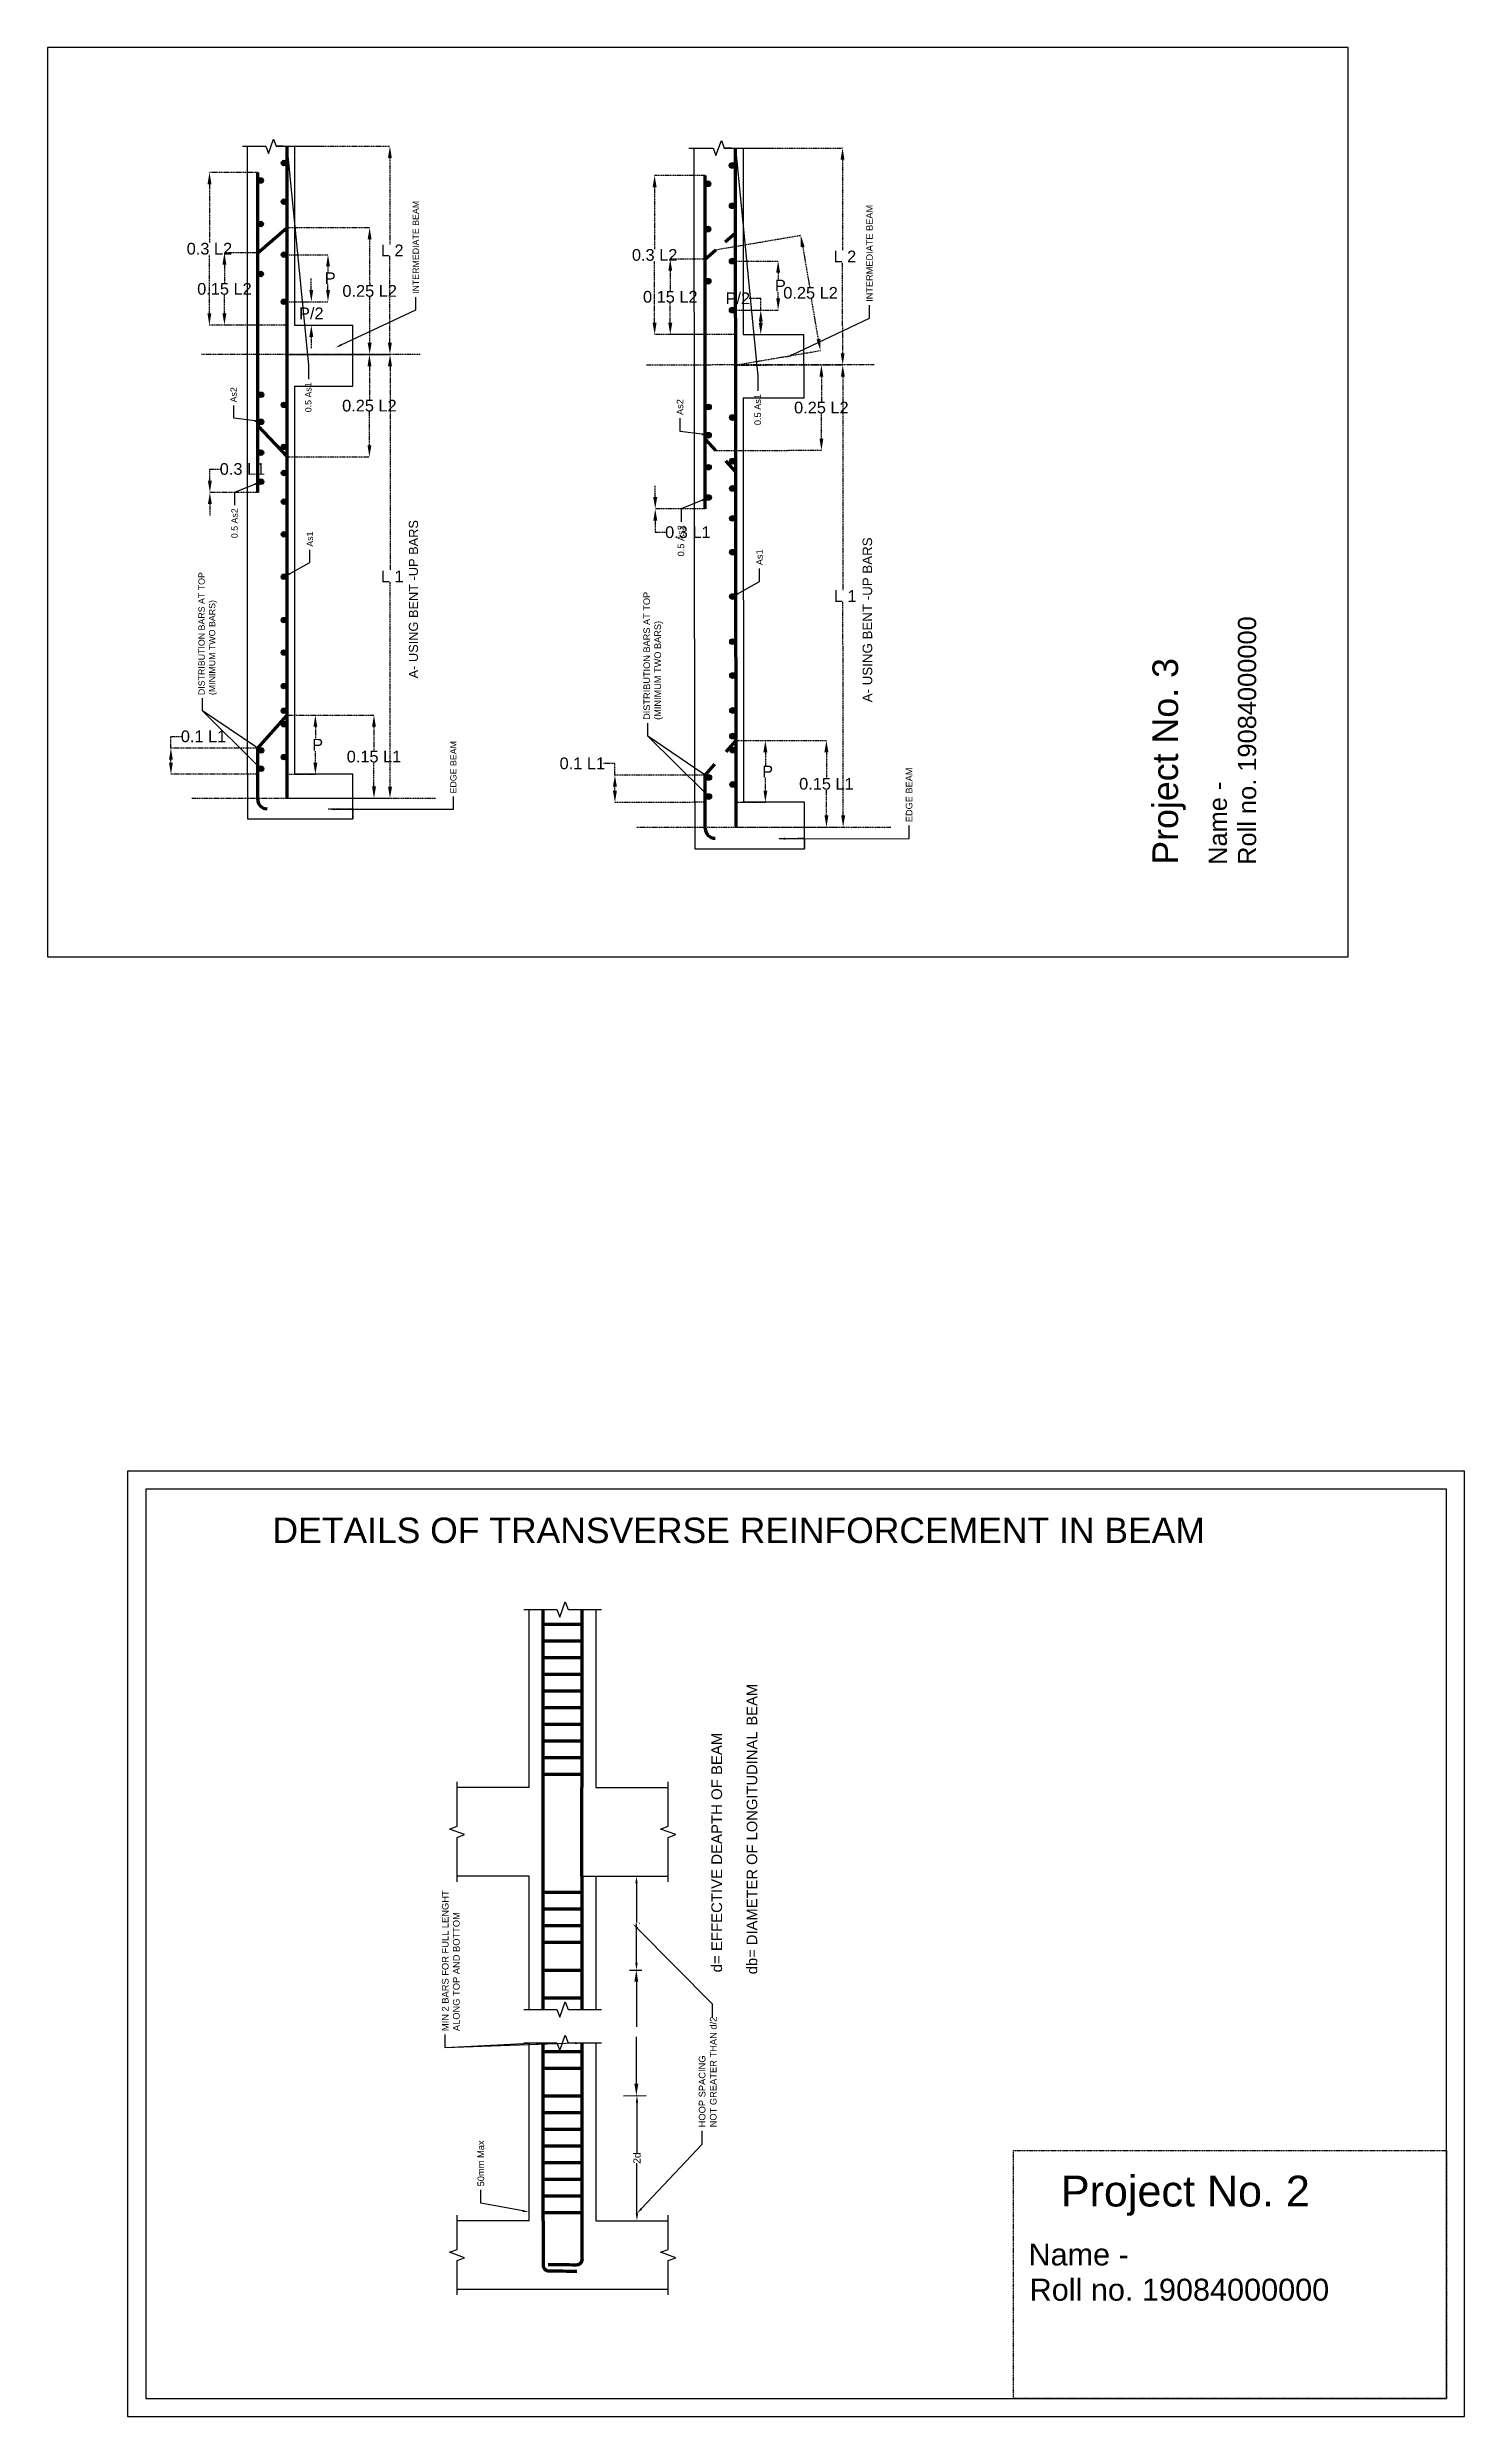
# Model space of a CAD drawing. Header units: millimetres. Extents: x 955 to 145987, y 2368 to 73967.
# Drawn here: x 65803 to 81545, y 29373 to 55682 of the extents above; entities that cross this region are included whole.
import ezdxf
from ezdxf import colors
from ezdxf.entities.mleader import LeaderData, LeaderLine
from ezdxf.math import Vec2, Vec3

# ---------------------------------------------------------------- set-up
doc = ezdxf.new("R2010")
doc.units = ezdxf.units.MM
doc.linetypes.add('HIDDENX2', pattern=[19.05, 12.7, -6.35])
doc.layers.add('reinfocement', color=10, linetype='Continuous', lineweight=50)
doc.styles.get("Standard").update_dxf_attribs({"font": 'arial.ttf'})
doc.dimstyles.new('beam 2', dxfattribs={"dimtxt": 130, "dimasz": 130, "dimexe": 0.18, "dimexo": 0.0625, "dimgap": 0.09, "dimtad": 0, "dimtih": 1, "dimtoh": 1, "dimdec": 4, "dimzin": 0, "dimdsep": 46, "dimtxsty": 'Standard', "dimcen": 0.09, "dimadec": 0, "dimazin": 0, "dimtfac": 1, "dimtdec": 4, "dimtofl": 0, "dimtmove": 0, "dimatfit": 3, "dimfxl": 1, "dimtolj": 1, "dimtzin": 0, "dimarcsym": 0})

msp = doc.modelspace()

# ---------------------------------------------------------------- texts
for s, height, p in [('Roll no. 19084000000', 201.9834745, (79229.2925, 46604.11969)), ('Project No. 3', 284.172618, (78361.74898, 46606.50498)), ('Name - ', 201.983474, (78904.82382, 46604.11969))]:
    msp.add_text(s, height=height, rotation=90).set_placement(p)
for s, height, p in [('Project No. 2', 342.4781984, (77060.72626, 31706.17581)), ('Name - ', 243.425763, (76700.51112, 31051.67471)), ('Roll no. 19084000000', 243.4257632, (76713.27332, 30660.63264))]:
    msp.add_text(s, height=height).set_placement(p)
at = {"linetype": 'HIDDENX2', "attachment_point": 1}
for width, gutter_width, heights, insert, char_height, rotation in [(2001.6970635, 507.87588, [102.17315], (69818.37434, 48675.12677), 101.5751757, 90), (2084.9772281, 529.00594, [106.42404], (74859.1637, 48409.62927), 105.8011885, 90.044133159)]:
    msp.add_mtext_dynamic_manual_height_columns('A- USING BENT -UP BARS', width=width, gutter_width=gutter_width, heights=heights, dxfattribs=dict(at, insert=insert, char_height=char_height, rotation=rotation))
at = {"insert": (68303.35936, 39355.8445), "char_height": 282.1206577, "attachment_point": 1}
msp.add_mtext_dynamic_manual_height_columns('DETAILS OF TRANSVERSE REINFORCEMENT IN BEAM', width=10984.7482281, gutter_width=1410.60329, heights=[74.77607], dxfattribs=at)
at = {"width": 2721.0355354, "attachment_point": 1, "rotation": 90}
for s, insert, char_height in [('BEAM', (73570.59755, 37046.53682), 117.122682), ('db= DIAMETER OF LONGITUDINAL ', (73570.59755, 34285.27497), 117.1226822)]:
    msp.add_mtext(s, dxfattribs=dict(at, insert=insert, char_height=char_height))
at = {"insert": (73178.19209, 34306.6885), "char_height": 118.8317308, "attachment_point": 1, "rotation": 90}
msp.add_mtext_dynamic_manual_height_columns('d= EFFECTIVE DEAPTH OF BEAM', width=2760.7407543, gutter_width=594.15865, heights=[147.9403], dxfattribs=at)
at = {"char_height": 80.192462, "attachment_point": 5, "rotation": 90}
for s, insert in [('\\A1;.', (72346.44538, 34852.66703)), ('\\A1;2d', (72351.89273, 32243.68789))]:
    msp.add_mtext(s, dxfattribs=dict(at, insert=insert))

# ---------------------------------------------------------------- blocks, each defined once
blk = doc.blocks.new('*D73')
at = {"color": 0, "linetype": 'HIDDENX2', "lineweight": -2, "transparency": 16777216}
for p, q in [((68468, 52272), (69609, 52272)), ((69609, 52142), (69609, 49874)), ((69609, 47474), (69609, 49743)), ((68468, 47344), (69609, 47344))]:
    blk.add_line(p, q, dxfattribs=at)
at = {"color": 0, "linetype": 'HIDDENX2', "transparency": 16777216}
for points in [[(69587, 52142), (69631, 52142), (69609, 52272)], [(69587, 47474), (69631, 47474), (69609, 47344)]]:
    blk.add_solid(points, dxfattribs=at)
at = {"layer": 'DEFPOINTS', "color": 0, "linetype": 'HIDDENX2', "transparency": 16777216}
for p in [(68468, 52272), (69609, 52272), (68468, 47344)]:
    blk.add_point(p, dxfattribs=at)
at = {"color": 0, "linetype": 'HIDDENX2', "transparency": 16777216, "insert": (69609, 49808), "char_height": 130, "attachment_point": 5}
blk.add_mtext('\\A1; L 1 ', dxfattribs=at)
blk = doc.blocks.new('*D74')
at = {"color": 0, "linetype": 'HIDDENX2', "lineweight": -2, "transparency": 16777216}
for p, q in [((68467, 48268), (69431, 48268)), ((69431, 48138), (69431, 47873)), ((69431, 47475), (69431, 47740)), ((68468, 47344), (69431, 47345))]:
    blk.add_line(p, q, dxfattribs=at)
at = {"color": 0, "linetype": 'HIDDENX2', "transparency": 16777216}
for points in [[(69452, 48138), (69409, 48138), (69431, 48268)], [(69453, 47475), (69409, 47475), (69431, 47345)]]:
    blk.add_solid(points, dxfattribs=at)
at = {"layer": 'DEFPOINTS', "color": 0, "linetype": 'HIDDENX2', "transparency": 16777216}
for p in [(68467, 48268), (69431, 48268), (68468, 47344)]:
    blk.add_point(p, dxfattribs=at)
at = {"color": 0, "linetype": 'HIDDENX2', "transparency": 16777216, "insert": (69431, 47806), "char_height": 130, "attachment_point": 5}
blk.add_mtext('\\A1;0.15 L1', dxfattribs=at)
blk = doc.blocks.new('*D75')
at = {"color": 0, "linetype": 'HIDDENX2', "lineweight": -2, "transparency": 16777216}
for p, q in [((68467, 48268), (68780, 48268)), ((68780, 48138), (68780, 48004)), ((68780, 47740), (68780, 47874)), ((68468, 47610), (68780, 47610))]:
    blk.add_line(p, q, dxfattribs=at)
at = {"color": 0, "linetype": 'HIDDENX2', "transparency": 16777216}
for points in [[(68801, 48138), (68758, 48138), (68780, 48268)], [(68802, 47740), (68758, 47740), (68780, 47610)]]:
    blk.add_solid(points, dxfattribs=at)
at = {"layer": 'DEFPOINTS', "color": 0, "linetype": 'HIDDENX2', "transparency": 16777216}
for p in [(68467, 48268), (68780, 48268), (68467, 47610)]:
    blk.add_point(p, dxfattribs=at)
at = {"color": 0, "linetype": 'HIDDENX2', "transparency": 16777216, "insert": (68780, 47939), "char_height": 130, "attachment_point": 5}
blk.add_mtext('\\A1; P ', dxfattribs=at)
blk = doc.blocks.new('*D76')
at = {"color": 0, "linetype": 'HIDDENX2', "lineweight": -2, "transparency": 16777216}
for p, q in [((67175, 47901), (67175, 48031)), ((67175, 48031), (67305, 48031)), ((68139, 47901), (67175, 47901)), ((67175, 47740), (67175, 47771)), ((68139, 47610), (67175, 47610))]:
    blk.add_line(p, q, dxfattribs=at)
at = {"color": 0, "linetype": 'HIDDENX2', "transparency": 16777216}
for points in [[(67154, 47771), (67197, 47771), (67175, 47901)], [(67154, 47740), (67197, 47740), (67175, 47610)]]:
    blk.add_solid(points, dxfattribs=at)
at = {"layer": 'DEFPOINTS', "color": 0, "linetype": 'HIDDENX2', "transparency": 16777216}
for p in [(67175, 47901), (68139, 47901), (68139, 47610)]:
    blk.add_point(p, dxfattribs=at)
at = {"color": 0, "linetype": 'HIDDENX2', "transparency": 16777216, "insert": (67538, 48031), "char_height": 130, "attachment_point": 5}
blk.add_mtext('\\A1;0.1 L1', dxfattribs=at)
blk = doc.blocks.new('*D77')
at = {"color": 0, "linetype": 'HIDDENX2', "lineweight": -2, "transparency": 16777216}
for p, q in [((67608, 50870), (67608, 51000)), ((67608, 51000), (67738, 51000)), ((68139, 50740), (67608, 50740)), ((68139, 50740), (67608, 50740)), ((67608, 50610), (67608, 50480))]:
    blk.add_line(p, q, dxfattribs=at)
at = {"color": 0, "linetype": 'HIDDENX2', "transparency": 16777216}
for points in [[(67586, 50870), (67630, 50870), (67608, 50740)], [(67586, 50610), (67630, 50610), (67608, 50740)]]:
    blk.add_solid(points, dxfattribs=at)
at = {"layer": 'DEFPOINTS', "color": 0, "linetype": 'HIDDENX2', "transparency": 16777216}
for p in [(67608, 50740), (68139, 50740), (68139, 50740)]:
    blk.add_point(p, dxfattribs=at)
at = {"color": 0, "linetype": 'HIDDENX2', "transparency": 16777216, "insert": (67970, 51000), "char_height": 130, "attachment_point": 5}
blk.add_mtext('\\A1;0.3 L1', dxfattribs=at)
blk = doc.blocks.new('*D78')
at = {"color": 0, "linetype": 'HIDDENX2', "lineweight": -2, "transparency": 16777216}
for p, q in [((68141, 53401), (67770, 53401)), ((67770, 53271), (67770, 53066)), ((67770, 52728), (67770, 52933)), ((68466, 52598), (67770, 52598))]:
    blk.add_line(p, q, dxfattribs=at)
at = {"color": 0, "linetype": 'HIDDENX2', "transparency": 16777216}
for points in [[(67748, 53271), (67791, 53271), (67770, 53401)], [(67748, 52728), (67791, 52728), (67770, 52598)]]:
    blk.add_solid(points, dxfattribs=at)
at = {"layer": 'DEFPOINTS', "color": 0, "linetype": 'HIDDENX2', "transparency": 16777216}
for p in [(68141, 53401), (67770, 52598), (68466, 52598)]:
    blk.add_point(p, dxfattribs=at)
at = {"color": 0, "linetype": 'HIDDENX2', "transparency": 16777216, "insert": (67770, 53000), "char_height": 130, "attachment_point": 5}
blk.add_mtext('\\A1;0.15 L2', dxfattribs=at)
blk = doc.blocks.new('*D79')
at = {"color": 0, "linetype": 'HIDDENX2', "lineweight": -2, "transparency": 16777216}
for p, q in [((68465, 54584), (69608, 54584)), ((69608, 54454), (69608, 53494)), ((69608, 52402), (69608, 53363)), ((68466, 52272), (69608, 52272))]:
    blk.add_line(p, q, dxfattribs=at)
at = {"color": 0, "linetype": 'HIDDENX2', "transparency": 16777216}
for points in [[(69586, 54454), (69629, 54454), (69608, 54584)], [(69586, 52402), (69629, 52402), (69608, 52272)]]:
    blk.add_solid(points, dxfattribs=at)
at = {"layer": 'DEFPOINTS', "color": 0, "linetype": 'HIDDENX2', "transparency": 16777216}
for p in [(68465, 54584), (69608, 54584), (68466, 52272)]:
    blk.add_point(p, dxfattribs=at)
at = {"color": 0, "linetype": 'HIDDENX2', "transparency": 16777216, "insert": (69608, 53428), "char_height": 130, "attachment_point": 5}
blk.add_mtext('\\A1; L 2 ', dxfattribs=at)
blk = doc.blocks.new('*D69')
at = {"color": 0, "linetype": 'HIDDENX2', "lineweight": -2, "transparency": 16777216}
for p, q in [((68431, 53380), (68920, 53380)), ((68920, 53250), (68920, 53184)), ((68920, 52987), (68920, 53054)), ((68431, 52857), (68920, 52857))]:
    blk.add_line(p, q, dxfattribs=at)
at = {"color": 0, "linetype": 'HIDDENX2', "transparency": 16777216}
for points in [[(68899, 53250), (68942, 53250), (68920, 53380)], [(68899, 52987), (68942, 52987), (68920, 52857)]]:
    blk.add_solid(points, dxfattribs=at)
at = {"layer": 'DEFPOINTS', "color": 0, "linetype": 'HIDDENX2', "transparency": 16777216}
for p in [(68431, 53380), (68920, 53380), (68431, 52857)]:
    blk.add_point(p, dxfattribs=at)
at = {"color": 0, "linetype": 'HIDDENX2', "transparency": 16777216, "insert": (68920, 53119), "char_height": 130, "attachment_point": 5}
blk.add_mtext('\\A1; P ', dxfattribs=at)
blk = doc.blocks.new('*D70')
at = {"color": 0, "linetype": 'HIDDENX2', "lineweight": -2, "transparency": 16777216}
for p, q in [((68142, 54293), (67604, 54293)), ((67604, 54163), (67603, 53512)), ((67603, 52728), (67603, 53379)), ((68141, 52598), (67602, 52598))]:
    blk.add_line(p, q, dxfattribs=at)
at = {"color": 0, "linetype": 'HIDDENX2', "transparency": 16777216}
for points in [[(67582, 54163), (67626, 54163), (67604, 54293)], [(67581, 52728), (67624, 52728), (67603, 52598)]]:
    blk.add_solid(points, dxfattribs=at)
at = {"layer": 'DEFPOINTS', "color": 0, "linetype": 'HIDDENX2', "transparency": 16777216}
for p in [(67604, 54293), (68142, 54293), (68141, 52598)]:
    blk.add_point(p, dxfattribs=at)
at = {"color": 0, "linetype": 'HIDDENX2', "transparency": 16777216, "insert": (67603, 53446), "char_height": 130, "attachment_point": 5}
blk.add_mtext('\\A1;0.3 L2', dxfattribs=at)
blk = doc.blocks.new('*D71')
at = {"color": 0, "linetype": 'HIDDENX2', "lineweight": -2, "transparency": 16777216}
for p, q in [((68466, 52272), (69381, 52272)), ((69380, 52142), (69380, 51770)), ((69380, 51264), (69380, 51637)), ((68465, 51134), (69381, 51134))]:
    blk.add_line(p, q, dxfattribs=at)
at = {"color": 0, "linetype": 'HIDDENX2', "transparency": 16777216}
for points in [[(69359, 52142), (69402, 52142), (69380, 52272)], [(69359, 51264), (69402, 51264), (69380, 51134)]]:
    blk.add_solid(points, dxfattribs=at)
at = {"layer": 'DEFPOINTS', "color": 0, "linetype": 'HIDDENX2', "transparency": 16777216}
for p in [(68466, 52272), (69380, 52272), (68465, 51134)]:
    blk.add_point(p, dxfattribs=at)
at = {"color": 0, "linetype": 'HIDDENX2', "transparency": 16777216, "insert": (69380, 51703), "char_height": 130, "attachment_point": 5}
blk.add_mtext('\\A1;0.25 L2', dxfattribs=at)
blk = doc.blocks.new('*D72')
at = {"color": 0, "linetype": 'HIDDENX2', "lineweight": -2, "transparency": 16777216}
for p, q in [((68465, 53681), (69383, 53681)), ((69382, 53551), (69383, 53043)), ((69383, 52403), (69383, 52910)), ((68466, 52272), (69383, 52273))]:
    blk.add_line(p, q, dxfattribs=at)
at = {"color": 0, "linetype": 'HIDDENX2', "transparency": 16777216}
for points in [[(69404, 53551), (69361, 53551), (69382, 53681)], [(69405, 52403), (69361, 52403), (69383, 52273)]]:
    blk.add_solid(points, dxfattribs=at)
at = {"layer": 'DEFPOINTS', "color": 0, "linetype": 'HIDDENX2', "transparency": 16777216}
for p in [(68465, 53681), (68466, 52272), (69383, 52273)]:
    blk.add_point(p, dxfattribs=at)
at = {"color": 0, "linetype": 'HIDDENX2', "transparency": 16777216, "insert": (69383, 52977), "char_height": 130, "attachment_point": 5}
blk.add_mtext('\\A1;0.25 L2', dxfattribs=at)
blk = doc.blocks.new('*D68')
at = {"color": 0, "linetype": 'HIDDENX2', "lineweight": -2, "transparency": 16777216}
for p, q in [((68735, 52987), (68735, 53117)), ((68547, 52857), (68735, 52857)), ((68547, 52598), (68735, 52598)), ((68735, 52468), (68735, 52338))]:
    blk.add_line(p, q, dxfattribs=at)
at = {"color": 0, "linetype": 'HIDDENX2', "transparency": 16777216}
for points in [[(68713, 52987), (68756, 52987), (68735, 52857)], [(68713, 52468), (68756, 52468), (68735, 52598)]]:
    blk.add_solid(points, dxfattribs=at)
at = {"layer": 'DEFPOINTS', "color": 0, "linetype": 'HIDDENX2', "transparency": 16777216}
for p in [(68547, 52857), (68735, 52857), (68547, 52598)]:
    blk.add_point(p, dxfattribs=at)
at = {"color": 0, "linetype": 'HIDDENX2', "transparency": 16777216, "insert": (68735, 52728), "char_height": 130, "attachment_point": 5}
blk.add_mtext('\\A1;P/2', dxfattribs=at)
blk = doc.blocks.new('*D88')
at = {"color": 0, "linetype": 'HIDDENX2', "lineweight": -2, "transparency": 16777216}
for p, q in [((73449, 52155), (74638, 52156)), ((74638, 52026), (74640, 49655)), ((74642, 47153), (74640, 49524)), ((73453, 47022), (74642, 47023))]:
    blk.add_line(p, q, dxfattribs=at)
at = {"color": 0, "linetype": 'HIDDENX2', "transparency": 16777216}
for points in [[(74660, 52026), (74617, 52026), (74638, 52156)], [(74664, 47153), (74620, 47153), (74642, 47023)]]:
    blk.add_solid(points, dxfattribs=at)
at = {"layer": 'DEFPOINTS', "color": 0, "linetype": 'HIDDENX2', "transparency": 16777216}
for p in [(73449, 52155), (74638, 52156), (73453, 47022)]:
    blk.add_point(p, dxfattribs=at)
at = {"color": 0, "linetype": 'HIDDENX2', "transparency": 16777216, "insert": (74640, 49590), "char_height": 130, "attachment_point": 5}
blk.add_mtext('\\A1; L 1 ', dxfattribs=at)
blk = doc.blocks.new('*D89')
at = {"color": 0, "linetype": 'HIDDENX2', "lineweight": -2, "transparency": 16777216}
for p, q in [((73452, 47984), (74456, 47985)), ((74456, 47855), (74456, 47571)), ((74457, 47154), (74456, 47438)), ((73453, 47022), (74457, 47024))]:
    blk.add_line(p, q, dxfattribs=at)
at = {"color": 0, "linetype": 'HIDDENX2', "transparency": 16777216}
for points in [[(74478, 47855), (74434, 47855), (74456, 47985)], [(74478, 47154), (74435, 47154), (74457, 47024)]]:
    blk.add_solid(points, dxfattribs=at)
at = {"layer": 'DEFPOINTS', "color": 0, "linetype": 'HIDDENX2', "transparency": 16777216}
for p in [(73452, 47984), (74456, 47985), (73453, 47022)]:
    blk.add_point(p, dxfattribs=at)
at = {"color": 0, "linetype": 'HIDDENX2', "transparency": 16777216, "insert": (74456, 47504), "char_height": 130, "attachment_point": 5}
blk.add_mtext('\\A1;0.15 L1', dxfattribs=at)
blk = doc.blocks.new('*D90')
at = {"color": 0, "linetype": 'HIDDENX2', "lineweight": -2, "transparency": 16777216}
for p, q in [((73452, 47984), (73778, 47985)), ((73778, 47855), (73778, 47707)), ((73778, 47430), (73778, 47577)), ((73453, 47299), (73779, 47300))]:
    blk.add_line(p, q, dxfattribs=at)
at = {"color": 0, "linetype": 'HIDDENX2', "transparency": 16777216}
for points in [[(73800, 47855), (73756, 47855), (73778, 47985)], [(73800, 47430), (73757, 47430), (73778, 47300)]]:
    blk.add_solid(points, dxfattribs=at)
at = {"layer": 'DEFPOINTS', "color": 0, "linetype": 'HIDDENX2', "transparency": 16777216}
for p in [(73452, 47984), (73778, 47985), (73453, 47299)]:
    blk.add_point(p, dxfattribs=at)
at = {"color": 0, "linetype": 'HIDDENX2', "transparency": 16777216, "insert": (73778, 47642), "char_height": 130, "attachment_point": 5}
blk.add_mtext('\\A1; P ', dxfattribs=at)
blk = doc.blocks.new('*D91')
at = {"color": 0, "linetype": 'HIDDENX2', "lineweight": -2, "transparency": 16777216}
for p, q in [((72107, 47731), (71977, 47731)), ((72107, 47601), (72107, 47731)), ((73111, 47602), (72107, 47601)), ((72107, 47428), (72107, 47471)), ((73111, 47299), (72107, 47298))]:
    blk.add_line(p, q, dxfattribs=at)
at = {"color": 0, "linetype": 'HIDDENX2', "transparency": 16777216}
for points in [[(72129, 47471), (72085, 47471), (72107, 47601)], [(72129, 47428), (72085, 47428), (72107, 47298)]]:
    blk.add_solid(points, dxfattribs=at)
at = {"layer": 'DEFPOINTS', "color": 0, "linetype": 'HIDDENX2', "transparency": 16777216}
for p in [(72107, 47601), (73111, 47602), (73111, 47299)]:
    blk.add_point(p, dxfattribs=at)
at = {"color": 0, "linetype": 'HIDDENX2', "transparency": 16777216, "insert": (71745, 47731), "char_height": 130, "attachment_point": 5}
blk.add_mtext('\\A1;0.1 L1', dxfattribs=at)
blk = doc.blocks.new('*D80')
at = {"color": 0, "linetype": 'HIDDENX2', "lineweight": -2, "transparency": 16777216}
for p, q in [((72555, 50688), (72555, 50818)), ((73108, 50559), (72555, 50558)), ((73108, 50559), (72555, 50558)), ((72555, 50428), (72555, 50298)), ((72555, 50298), (72685, 50298))]:
    blk.add_line(p, q, dxfattribs=at)
at = {"color": 0, "linetype": 'HIDDENX2', "transparency": 16777216}
for points in [[(72577, 50688), (72533, 50688), (72555, 50558)], [(72577, 50428), (72534, 50428), (72555, 50558)]]:
    blk.add_solid(points, dxfattribs=at)
at = {"layer": 'DEFPOINTS', "color": 0, "linetype": 'HIDDENX2', "transparency": 16777216}
for p in [(72555, 50558), (73108, 50559), (73108, 50559)]:
    blk.add_point(p, dxfattribs=at)
at = {"color": 0, "linetype": 'HIDDENX2', "transparency": 16777216, "insert": (72917, 50298), "char_height": 130, "attachment_point": 5}
blk.add_mtext('\\A1;0.3 L1', dxfattribs=at)
blk = doc.blocks.new('*D81')
at = {"color": 0, "linetype": 'HIDDENX2', "lineweight": -2, "transparency": 16777216}
for p, q in [((73108, 53331), (72721, 53331)), ((72722, 53201), (72722, 52979)), ((72722, 52624), (72722, 52846)), ((73447, 52494), (72722, 52494))]:
    blk.add_line(p, q, dxfattribs=at)
at = {"color": 0, "linetype": 'HIDDENX2', "transparency": 16777216}
for points in [[(72743, 53201), (72700, 53201), (72722, 53331)], [(72744, 52624), (72700, 52624), (72722, 52494)]]:
    blk.add_solid(points, dxfattribs=at)
at = {"layer": 'DEFPOINTS', "color": 0, "linetype": 'HIDDENX2', "transparency": 16777216}
for p in [(73109, 53331), (72722, 52494), (73447, 52494)]:
    blk.add_point(p, dxfattribs=at)
at = {"color": 0, "linetype": 'HIDDENX2', "transparency": 16777216, "insert": (72722, 52912), "char_height": 130, "attachment_point": 5}
blk.add_mtext('\\A1;0.15 L2', dxfattribs=at)
blk = doc.blocks.new('*D82')
at = {"color": 0, "linetype": 'HIDDENX2', "lineweight": -2, "transparency": 16777216}
for p, q in [((73445, 54564), (74635, 54565)), ((74635, 54435), (74636, 53426)), ((74637, 52286), (74636, 53295)), ((73448, 52155), (74637, 52156))]:
    blk.add_line(p, q, dxfattribs=at)
at = {"color": 0, "linetype": 'HIDDENX2', "transparency": 16777216}
for points in [[(74657, 54435), (74613, 54435), (74635, 54565)], [(74658, 52286), (74615, 52286), (74637, 52156)]]:
    blk.add_solid(points, dxfattribs=at)
at = {"layer": 'DEFPOINTS', "color": 0, "linetype": 'HIDDENX2', "transparency": 16777216}
for p in [(73445, 54564), (74635, 54565), (73448, 52155)]:
    blk.add_point(p, dxfattribs=at)
at = {"color": 0, "linetype": 'HIDDENX2', "transparency": 16777216, "insert": (74636, 53361), "char_height": 130, "attachment_point": 5}
blk.add_mtext('\\A1; L 2 ', dxfattribs=at)
blk = doc.blocks.new('*D83')
at = {"color": 0, "linetype": 'HIDDENX2', "lineweight": -2, "transparency": 16777216}
for p, q in [((73410, 53309), (73920, 53310)), ((73920, 53180), (73920, 53103)), ((73920, 52895), (73920, 52972)), ((73411, 52765), (73921, 52765))]:
    blk.add_line(p, q, dxfattribs=at)
at = {"color": 0, "linetype": 'HIDDENX2', "transparency": 16777216}
for points in [[(73942, 53180), (73898, 53180), (73920, 53310)], [(73942, 52895), (73899, 52895), (73920, 52765)]]:
    blk.add_solid(points, dxfattribs=at)
at = {"layer": 'DEFPOINTS', "color": 0, "linetype": 'HIDDENX2', "transparency": 16777216}
for p in [(73410, 53309), (73920, 53310), (73411, 52765)]:
    blk.add_point(p, dxfattribs=at)
at = {"color": 0, "linetype": 'HIDDENX2', "transparency": 16777216, "insert": (73920, 53037), "char_height": 130, "attachment_point": 5}
blk.add_mtext('\\A1; P ', dxfattribs=at)
blk = doc.blocks.new('*D84')
at = {"color": 0, "linetype": 'HIDDENX2', "lineweight": -2, "transparency": 16777216}
for p, q in [((73109, 54260), (72548, 54260)), ((72548, 54130), (72548, 53443)), ((72548, 52624), (72548, 53310)), ((73108, 52494), (72548, 52494))]:
    blk.add_line(p, q, dxfattribs=at)
at = {"color": 0, "linetype": 'HIDDENX2', "transparency": 16777216}
for points in [[(72526, 54130), (72570, 54130), (72548, 54260)], [(72526, 52624), (72570, 52624), (72548, 52494)]]:
    blk.add_solid(points, dxfattribs=at)
at = {"layer": 'DEFPOINTS', "color": 0, "linetype": 'HIDDENX2', "transparency": 16777216}
for p in [(72548, 54260), (73109, 54260), (73109, 52494)]:
    blk.add_point(p, dxfattribs=at)
at = {"color": 0, "linetype": 'HIDDENX2', "transparency": 16777216, "insert": (72548, 53377), "char_height": 130, "attachment_point": 5}
blk.add_mtext('\\A1;0.3 L2', dxfattribs=at)
blk = doc.blocks.new('*D85')
at = {"color": 0, "linetype": 'HIDDENX2', "lineweight": -2, "transparency": 16777216}
for p, q in [((73448, 52155), (74400, 52156)), ((74400, 52026), (74400, 51749)), ((74401, 51338), (74401, 51616)), ((73225, 51207), (74401, 51208))]:
    blk.add_line(p, q, dxfattribs=at)
at = {"color": 0, "linetype": 'HIDDENX2', "transparency": 16777216}
for points in [[(74422, 52026), (74379, 52026), (74400, 52156)], [(74422, 51338), (74379, 51338), (74401, 51208)]]:
    blk.add_solid(points, dxfattribs=at)
at = {"layer": 'DEFPOINTS', "color": 0, "linetype": 'HIDDENX2', "transparency": 16777216}
for p in [(73448, 52155), (74400, 52156), (73225, 51207)]:
    blk.add_point(p, dxfattribs=at)
at = {"color": 0, "linetype": 'HIDDENX2', "transparency": 16777216, "insert": (74400, 51682), "char_height": 130, "attachment_point": 5}
blk.add_mtext('\\A1;0.25 L2', dxfattribs=at)
blk = doc.blocks.new('*D86')
at = {"color": 0, "linetype": 'HIDDENX2', "lineweight": -2, "transparency": 16777216}
for p, q in [((73230, 53436), (74171, 53596)), ((74193, 53468), (74269, 53022)), ((74367, 52444), (74291, 52889)), ((73448, 52155), (74389, 52316))]:
    blk.add_line(p, q, dxfattribs=at)
at = {"color": 0, "linetype": 'HIDDENX2', "transparency": 16777216}
for points in [[(74214, 53471), (74172, 53464), (74171, 53596)], [(74389, 52448), (74346, 52440), (74389, 52316)]]:
    blk.add_solid(points, dxfattribs=at)
at = {"layer": 'DEFPOINTS', "color": 0, "linetype": 'HIDDENX2', "transparency": 16777216}
for p in [(73230, 53436), (73448, 52155), (74389, 52316)]:
    blk.add_point(p, dxfattribs=at)
at = {"color": 0, "linetype": 'HIDDENX2', "transparency": 16777216, "insert": (74280, 52956), "char_height": 130, "attachment_point": 5}
blk.add_mtext('\\A1;0.25 L2', dxfattribs=at)
blk = doc.blocks.new('*D87')
at = {"color": 0, "linetype": 'HIDDENX2', "lineweight": -2, "transparency": 16777216}
for p, q in [((73727, 52895), (73597, 52895)), ((73727, 52765), (73727, 52895)), ((73531, 52765), (73727, 52765)), ((73727, 52625), (73727, 52635)), ((73531, 52495), (73727, 52495))]:
    blk.add_line(p, q, dxfattribs=at)
at = {"color": 0, "linetype": 'HIDDENX2', "transparency": 16777216}
for points in [[(73749, 52635), (73705, 52635), (73727, 52765)], [(73749, 52625), (73705, 52625), (73727, 52495)]]:
    blk.add_solid(points, dxfattribs=at)
at = {"layer": 'DEFPOINTS', "color": 0, "linetype": 'HIDDENX2', "transparency": 16777216}
for p in [(73531, 52765), (73727, 52765), (73531, 52495)]:
    blk.add_point(p, dxfattribs=at)
at = {"color": 0, "linetype": 'HIDDENX2', "transparency": 16777216, "insert": (73472, 52895), "char_height": 130, "attachment_point": 5}
blk.add_mtext('\\A1;P/2', dxfattribs=at)
blk = doc.blocks.new('*D92')
at = {"color": 0, "lineweight": -2, "transparency": 16777216}
for p, q in [((72352, 34332), (72345, 34332)), ((72345, 34202), (72345, 33700)), ((72345, 33069), (72345, 33570)), ((72352, 32939), (72345, 32939))]:
    blk.add_line(p, q, dxfattribs=at)
at = {"color": 0, "transparency": 16777216}
for points in [[(72366, 34202), (72323, 34202), (72345, 34332)], [(72367, 33069), (72323, 33069), (72345, 32939)]]:
    blk.add_solid(points, dxfattribs=at)
at = {"layer": 'DEFPOINTS', "color": 0, "transparency": 16777216}
for p in [(72345, 34332), (72352, 34332), (72352, 32939)]:
    blk.add_point(p, dxfattribs=at)
at = {"color": 0, "transparency": 16777216, "insert": (72345, 33635), "char_height": 130, "attachment_point": 5}
blk.add_mtext('\\A1;.', dxfattribs=at)

# ---------------------------------------------------------------- dimensions: what is measured, and where the dimension line sits
at = {"linetype": 'HIDDENX2'}
for base, p1, p2, angle, text, picture, middle in [((69607.6703, 54584.45956), (68465.87191, 52272.40887), (68465.07779, 54584.45956), 90, ' L 2 ', '*D79', (69607.6703, 53428.43421)), ((74634.95228, 54564.64767), (73447.50497, 52155.48925), (73444.82281, 54563.73095), 90.044133158, ' L 2 ', '*D82', (74635.87978, 53360.5265)), ((67769.77167, 52597.84566), (68141.32132, 53401.32101), (68465.76013, 52597.84566), 90, '0.15 L2', '*D78', (67769.77167, 52999.58333)), ((68920.25853, 53380.32949), (68430.98652, 52857.25641), (68430.98652, 53380.32949), 90, ' P ', '*D69', (68920.25853, 53118.79295)), ((72722.18275, 52493.90717), (73108.54588, 53331.10879), (73447.12744, 52494.46557), 90.044133158, '0.15 L2', '*D81', (72721.86043, 52912.35893)), ((73919.9072, 53309.86889), (73410.69897, 52764.64107), (73410.2793, 53309.47634), 90.044133158, ' P ', '*D83', (73920.11704, 53037.45126)), ((68734.60333, 52857.25641), (68546.60096, 52598.08003), (68546.60096, 52857.25641), 90, 'P/2', '*D68', (68734.60333, 52727.66822)), ((73726.94759, 52764.88467), (73531.33142, 52494.77456), (73531.12348, 52764.73383), 90.044133158, 'P/2', '*D87', (73472.2554, 52894.88463)), ((69380.42821, 52272.40887), (68465.07779, 51134.20869), (68465.87191, 52272.40887), 90, '0.25 L2', '*D71', (69380.42821, 51703.30878)), ((69609.00404, 52272.40887), (68467.56453, 47344.40707), (68467.56453, 52272.40887), 90, ' L 1 ', '*D73', (69609.00404, 49808.40797)), ((74400.11091, 52156.22301), (73224.85587, 51207.16484), (73447.50497, 52155.48925), 90.044133158, '0.25 L2', '*D85', (74400.47607, 51682.14684)), ((74638.19651, 52156.4064), (73453.22182, 47022.46191), (73449.26801, 52155.49061), 90.044133158, ' L 1 ', '*D88', (74640.17342, 49589.89205)), ((67607.94569, 50739.59554), (68139.22236, 50739.59554), (68139.22236, 50739.59554), 90, '0.3 L1', '*D77', (67970.0582, 50999.59554)), ((72555.11499, 50558.21571), (73108.49514, 50558.64196), (73108.49514, 50558.64196), 90.044133158, '0.3 L1', '*D80', (72917.42777, 50298.21579)), ((67175.47604, 47900.59267), (68139.22236, 47610.29259), (68139.22236, 47900.59267), 90, '0.1 L1', '*D76', (67537.58855, 48030.59267)), ((72106.93044, 47600.75065), (73111.00583, 47299.14602), (73110.77292, 47601.52388), 90.044133158, '0.1 L1', '*D91', (71744.71779, 47730.75061))]:
    dim = msp.add_linear_dim(base=base, p1=p1, p2=p2, angle=angle, text=text, dimstyle='beam 2', dxfattribs=at)
    dim.commit()
    dim.dimension.update_dxf_attribs({"geometry": picture, "text_midpoint": middle})
for p1, p2, distance, text, picture, middle in [((68140.68772, 52597.84566), (68142.0242, 54292.66055), 538.05926, '0.3 L2', '*D70', (67603.29687, 53445.6774)), ((73108.53056, 52494.20476), (73108.56287, 54259.53261), 560.4451, '0.3 L2', '*D84', (72548.10162, 53376.87894)), ((68465.38824, 53680.59059), (68465.87191, 52272.40887), 917.0273, '0.25 L2', '*D72', (69382.65732, 52976.8147)), ((73229.52689, 53435.52851), (73447.50497, 52155.48925), 955.18002, '0.25 L2', '*D86', (74280.14056, 52955.85828)), ((68467.56453, 47344.40707), (68467.24739, 48267.7303), -963.50751, '0.15 L1', '*D74', (69430.91341, 47806.39962)), ((68467.4732, 47610.29259), (68467.24739, 48267.7303), -312.53777, ' P ', '*D75', (68779.89805, 47939.11879)), ((73453.22182, 47022.46191), (73452.1507, 47984.19925), -1003.59402, '0.15 L1', '*D89', (74456.27966, 47504.44832)), ((73452.91338, 47299.40938), (73452.1507, 47984.19925), -325.54083, ' P ', '*D90', (73778.07267, 47642.16688))]:
    dim = msp.add_aligned_dim(p1=p1, p2=p2, distance=distance, text=text, dimstyle='beam 2', dxfattribs=at)
    dim.commit()
    dim.dimension.update_dxf_attribs({"geometry": picture, "text_midpoint": middle})
dim = msp.add_aligned_dim(p1=(72352.00377, 32938.7443), p2=(72351.65833, 34332.07158), distance=6.88275, text='.', dimstyle='beam 2')
dim.commit()
dim.dimension.update_dxf_attribs({"geometry": '*D92', "text_midpoint": (72344.9483, 33635.40623)})

# ---------------------------------------------------------------- hatches: boundary and pattern name
h = msp.add_hatch(color=256)
h.dxf.hatch_style = 1
h.paths.add_polyline_path([(68203.05704, 54204.32668, 1), (68142.2543, 54204.32668, 1)])
h = msp.add_hatch(color=256)
h.dxf.hatch_style = 1
h.paths.add_polyline_path([(68461.3879, 54398.94565, 1), (68400.58515, 54398.94565, 1)])
h = msp.add_hatch(color=256)
h.dxf.hatch_style = 1
h.paths.add_polyline_path([(73172.20583, 54167.54823, 1), (73108.87341, 54167.54823, 1)])
h = msp.add_hatch(color=256)
h.dxf.hatch_style = 1
h.paths.add_polyline_path([(73441.12826, 54370.47148, 1), (73377.79583, 54370.47148, 1)])
h = msp.add_hatch(color=256)
h.dxf.hatch_style = 1
h.paths.add_polyline_path([(68461.3879, 53969.47502, 1), (68400.58515, 53969.47502, 1)])
h = msp.add_hatch(color=256)
h.dxf.hatch_style = 1
h.paths.add_polyline_path([(73441.47283, 53923.13295, 1), (73378.1404, 53923.13295, 1)])
h = msp.add_hatch(color=256)
h.dxf.hatch_style = 1
h.paths.add_polyline_path([(68203.05704, 53721.39851, 1), (68142.2543, 53721.39851, 1)])
h = msp.add_hatch(color=256)
h.dxf.hatch_style = 1
h.paths.add_polyline_path([(73172.59329, 53664.52809, 1), (73109.26087, 53664.52809, 1)])
h = msp.add_hatch(color=256)
h.dxf.hatch_style = 1
h.paths.add_polyline_path([(68461.3879, 53380.32949, 1), (68400.58515, 53380.32949, 1)])
h = msp.add_hatch(color=256)
h.dxf.hatch_style = 1
h.paths.add_polyline_path([(68203.05704, 53165.51002, 1), (68142.2543, 53165.51002, 1)])
h = msp.add_hatch(color=256)
h.dxf.hatch_style = 1
h.paths.add_polyline_path([(73441.94551, 53309.47634, 1), (73378.61308, 53309.47634, 1)])
h = msp.add_hatch(color=256)
h.dxf.hatch_style = 1
h.paths.add_polyline_path([(68461.3879, 52857.25641, 1), (68400.58515, 52857.25641, 1)])
h = msp.add_hatch(color=256)
h.dxf.hatch_style = 1
h.paths.add_polyline_path([(73173.03929, 53085.51215, 1), (73109.70687, 53085.51215, 1)])
h = msp.add_hatch(color=256)
h.dxf.hatch_style = 1
h.paths.add_polyline_path([(73442.36518, 52764.64107, 1), (73379.03275, 52764.64107, 1)])
h = msp.add_hatch(color=256)
h.dxf.hatch_style = 1
h.paths.add_polyline_path([(68206.05538, 51824.66598, 1), (68145.25263, 51824.66598, 1)])
h = msp.add_hatch(color=256)
h.dxf.hatch_style = 1
h.paths.add_polyline_path([(68461.3879, 51712.00165, 1), (68400.58515, 51712.00165, 1)])
h = msp.add_hatch(color=256)
h.dxf.hatch_style = 1
h.paths.add_polyline_path([(73177.23815, 51688.88541, 1), (73113.90572, 51688.88541, 1)])
h = msp.add_hatch(color=256)
h.dxf.hatch_style = 1
h.paths.add_polyline_path([(73443.28403, 51571.73859, 1), (73379.95161, 51571.73859, 1)])
h = msp.add_hatch(color=256)
h.dxf.hatch_style = 1
h.paths.add_polyline_path([(68206.05538, 51524.14215, 1), (68145.25263, 51524.14215, 1)])
h = msp.add_hatch(color=256)
h.dxf.hatch_style = 1
h.paths.add_polyline_path([(73177.47926, 51375.85844, 1), (73114.14684, 51375.85844, 1)])
h = msp.add_hatch(color=256)
h.dxf.hatch_style = 1
h.paths.add_polyline_path([(68206.05538, 51181.6335, 1), (68145.25263, 51181.6335, 1)])
h = msp.add_hatch(color=256)
h.dxf.hatch_style = 1
h.paths.add_polyline_path([(68461.3879, 51246.14025, 1), (68400.58515, 51246.14025, 1)])
h = msp.add_hatch(color=256)
h.dxf.hatch_style = 1
h.paths.add_polyline_path([(73177.75406, 51019.0999, 1), (73114.42164, 51019.0999, 1)])
h = msp.add_hatch(color=256)
h.dxf.hatch_style = 1
h.paths.add_polyline_path([(73443.6578, 51086.49528, 1), (73380.32538, 51086.49528, 1)])
h = msp.add_hatch(color=256)
h.dxf.hatch_style = 1
h.paths.add_polyline_path([(68206.05538, 50859.01242, 1), (68145.25263, 50859.01242, 1)])
h = msp.add_hatch(color=256)
h.dxf.hatch_style = 1
h.paths.add_polyline_path([(68461.3879, 50956.58168, 1), (68400.58515, 50956.58168, 1)])
h = msp.add_hatch(color=256)
h.dxf.hatch_style = 1
h.paths.add_polyline_path([(73443.89012, 50784.88978, 1), (73380.55769, 50784.88978, 1)])
h = msp.add_hatch(color=256)
h.dxf.hatch_style = 1
h.paths.add_polyline_path([(68461.3879, 50637.33275, 1), (68400.58515, 50637.33275, 1)])
h = msp.add_hatch(color=256)
h.dxf.hatch_style = 1
h.paths.add_polyline_path([(73178.01291, 50683.05635, 1), (73114.68048, 50683.05635, 1)])
h = msp.add_hatch(color=256)
h.dxf.hatch_style = 1
h.paths.add_polyline_path([(68461.3879, 50275.53236, 1), (68400.58515, 50275.53236, 1)])
h = msp.add_hatch(color=256)
h.dxf.hatch_style = 1
h.paths.add_polyline_path([(73444.14626, 50452.35867, 1), (73380.81383, 50452.35867, 1)])
h = msp.add_hatch(color=256)
h.dxf.hatch_style = 1
h.paths.add_polyline_path([(73444.43654, 50075.50576, 1), (73381.10411, 50075.50576, 1)])
h = msp.add_hatch(color=256)
h.dxf.hatch_style = 1
h.paths.add_polyline_path([(68461.3879, 49803.31617, 1), (68400.58515, 49803.31617, 1)])
h = msp.add_hatch(color=256)
h.dxf.hatch_style = 1
h.paths.add_polyline_path([(73444.8154, 49583.64327, 1), (73381.48298, 49583.64327, 1)])
h = msp.add_hatch(color=256)
h.dxf.hatch_style = 1
h.paths.add_polyline_path([(68461.3879, 49322.70487, 1), (68400.58515, 49322.70487, 1)])
h = msp.add_hatch(color=256)
h.dxf.hatch_style = 1
h.paths.add_polyline_path([(68461.3879, 48961.72192, 1), (68400.58515, 48961.72192, 1)])
h = msp.add_hatch(color=256)
h.dxf.hatch_style = 1
h.paths.add_polyline_path([(73445.201, 49083.03639, 1), (73381.86858, 49083.03639, 1)])
h = msp.add_hatch(color=256)
h.dxf.hatch_style = 1
h.paths.add_polyline_path([(73445.49063, 48707.03494, 1), (73382.1582, 48707.03494, 1)])
h = msp.add_hatch(color=256)
h.dxf.hatch_style = 1
h.paths.add_polyline_path([(68461.44388, 48589.69463, 1), (68400.64114, 48589.69463, 1)])
h = msp.add_hatch(color=256)
h.dxf.hatch_style = 1
h.paths.add_polyline_path([(68461.44388, 48315.63037, 1), (68400.64114, 48315.63037, 1)])
h = msp.add_hatch(color=256)
h.dxf.hatch_style = 1
h.paths.add_polyline_path([(68461.44388, 48167.09171, 1), (68400.64114, 48167.09171, 1)])
h = msp.add_hatch(color=256)
h.dxf.hatch_style = 1
h.paths.add_polyline_path([(73445.84742, 48319.52969, 1), (73382.515, 48319.52969, 1)])
h = msp.add_hatch(color=256)
h.dxf.hatch_style = 1
h.paths.add_polyline_path([(68206.37069, 47874.95105, 1), (68145.56795, 47874.95105, 1)])
h = msp.add_hatch(color=256)
h.dxf.hatch_style = 1
h.paths.add_polyline_path([(73446.06731, 48034.06313, 1), (73382.73488, 48034.06313, 1)])
h = msp.add_hatch(color=256)
h.dxf.hatch_style = 1
h.paths.add_polyline_path([(73446.18648, 47879.3446, 1), (73382.85406, 47879.3446, 1)])
h = msp.add_hatch(color=256)
h.dxf.hatch_style = 1
h.paths.add_polyline_path([(68206.37069, 47671.38371, 1), (68145.56795, 47671.38371, 1)])
h = msp.add_hatch(color=256)
h.dxf.hatch_style = 1
h.paths.add_polyline_path([(68462.03468, 47801.04457, 1), (68401.23194, 47801.04457, 1)])
h = msp.add_hatch(color=256)
h.dxf.hatch_style = 1
h.paths.add_polyline_path([(73180.7355, 47574.84493, 1), (73117.40307, 47574.84493, 1)])
h = msp.add_hatch(color=256)
h.dxf.hatch_style = 1
h.paths.add_polyline_path([(73180.89882, 47362.80828, 1), (73117.5664, 47362.80828, 1)])
h = msp.add_hatch(color=256)
h.dxf.hatch_style = 1
h.paths.add_polyline_path([(73447.09555, 47498.06874, 1), (73383.76313, 47498.06874, 1)])

# ---------------------------------------------------------------- linework, layer by layer
for p, q in [((68027.22386, 47610.29259), (68027.22386, 54584.45956)), ((68424.35958, 54584.11177), (68345.32315, 54584.45956)), ((68546.60096, 54584.45956), (68869.73091, 54584.64643)), ((68546.60096, 54584.45956), (68546.60096, 52598.08003)), ((72994.34769, 47299.05616), (72988.7522, 54563.37965)), ((73402.41083, 54563.33602), (73320.08585, 54563.63487)), ((73529.73772, 54563.79636), (73866.31117, 54564.25025)), ((73529.73772, 54563.79636), (73531.33142, 52494.77456)), ((68546.60096, 52598.08003), (69195.43873, 52598.45525)), ((69195.43873, 51922.06309), (69195.43873, 52598.45525)), ((73531.33142, 52494.77456), (74207.16345, 52495.68596)), ((74207.70613, 51791.15286), (74207.16345, 52495.68596)), ((68546.60096, 51921.68787), (69195.43873, 51922.06309)), ((68546.60096, 51921.68787), (68546.60096, 47610.29259)), ((73531.8741, 51790.24146), (74207.70613, 51791.15286)), ((73531.8741, 51790.24146), (73535.3332, 47299.47287)), ((68027.22386, 47610.29259), (68027.22386, 47113.80127)), ((69195.43873, 47610.29259), (68546.60096, 47610.29259)), ((69195.43873, 47113.80127), (69195.43873, 47610.29259)), ((68027.22386, 47113.80127), (69195.43873, 47113.80127)), ((72994.34769, 47299.05616), (72994.74603, 46781.90858)), ((74211.16553, 47299.99344), (73535.3332, 47299.47287)), ((74211.56387, 46782.84586), (74211.16553, 47299.99344)), ((72994.74603, 46781.90858), (74211.56387, 46782.84586)), ((71155.27372, 36360.17922), (71155.27372, 38334.14753)), ((71895.51184, 38334.14753), (71895.51184, 36360.17922)), ((71155.27372, 36360.17922), (70353.3491, 36360.17922)), ((71895.51184, 36360.17922), (72697.43646, 36360.17922)), ((71155.27372, 35373.19507), (70353.3491, 35373.19507)), ((71155.27372, 33892.71884), (71155.27372, 35373.19507)), ((71741.33412, 35373.19507), (72346.55641, 35373.19507)), ((71895.51184, 35373.19507), (71895.51184, 33892.71884)), ((71895.51184, 35373.19507), (72697.43646, 35373.19507)), ((72346.44538, 35293.00261), (72346.44538, 34858.32946)), ((72346.44538, 34412.33145), (72346.44538, 34847.0046)), ((72269.67309, 34332.13899), (72406.6076, 34332.06984)), ((71155.27372, 31548.63148), (71155.27372, 33522.59978)), ((71895.51184, 33522.59978), (71895.51184, 31548.63148)), ((72202.77357, 32936.50054), (72453.51005, 32938.7443)), ((72351.89273, 32858.55184), (72351.89273, 32300.3595)), ((72351.89273, 31628.82394), (72351.89273, 32187.01627)), ((71155.27372, 31548.63148), (70353.3491, 31548.63148)), ((71895.51184, 31548.63148), (72697.43646, 31548.63148)), ((71895.55039, 31548.63148), (72352.00377, 31548.63148)), ((70353.3491, 30787.81796), (72662.60576, 30787.81796)), ((72662.60576, 30787.81796), (72697.43646, 30787.81796))]:
    msp.add_line(p, q)
at = {"color": 240, "linetype": 'Continuous', "lineweight": 100, "true_color": 0xed1f24}
for p, q in [((68467.56453, 47344.40707), (68465.07779, 54584.45956)), ((73453.22182, 47022.46191), (73444.82281, 54563.73095)), ((68139.22236, 50739.59554), (68142.0242, 54292.66055)), ((73108.49514, 50558.64196), (73108.56287, 54259.53261)), ((68141.32132, 53401.32101), (68465.38824, 53680.59059)), ((73108.54588, 53331.10879), (73229.52689, 53435.52851)), ((73330.39424, 53522.58796), (73445.87137, 53622.25724)), ((68139.80715, 51481.18297), (68465.07779, 51134.20869)), ((73108.50928, 51331.08321), (73224.85587, 51207.16484)), ((73335.3963, 51089.4305), (73447.59101, 50969.93422)), ((68139.22236, 47900.59267), (68467.56453, 48268.08524)), ((68139.22236, 47330.47109), (68139.22236, 47900.59267)), ((73342.03377, 47860.76111), (73452.48074, 47984.56922)), ((73110.77292, 47601.52388), (73217.54875, 47721.21673)), ((73111.23033, 47007.68269), (73110.77292, 47601.52388))]:
    msp.add_line(p, q, dxfattribs=at)
at = {"linetype": 'HIDDENX2'}
for p, q in [((69942.36789, 52272.40887), (67513.57427, 52272.40887)), ((74985.42979, 52156.67386), (72455.5875, 52154.72521)), ((67408.39067, 47344.39941), (70119.11793, 47345.03953)), ((69195.43873, 47221.90888), (68921.06749, 47221.90888)), ((69195.43873, 47221.90888), (69195.43873, 47113.80127)), ((69195.43873, 47113.80127), (69195.43873, 47221.90888)), ((72349.9816, 47021.60413), (75173.48673, 47024.44574)), ((74211.47713, 46895.45123), (73925.69081, 46895.23109)), ((74211.47713, 46895.45123), (74211.56387, 46782.84586)), ((74211.56387, 46782.84586), (74211.47713, 46895.45123))]:
    msp.add_line(p, q, dxfattribs=at)
for points in [[(65803.1546, 45582.28744), (80253.1546, 45582.28744), (80253.1546, 55682.28744), (65803.1546, 55682.28744)], [(66694.98406, 29372.83904), (81544.98406, 29372.83904), (81544.98406, 39872.83904), (66694.98406, 39872.83904)], [(66894.98406, 29572.83904), (81344.98406, 29572.83904), (81344.98406, 39672.83904), (66894.98406, 39672.83904)]]:
    msp.add_lwpolyline(points, close=True)
at = {"linetype": 'Continuous'}
for points in [[(67968.81311, 54584.45956), (68228.50166, 54584.45956), (68257.70704, 54504.21846), (68316.11778, 54664.70066), (68345.32315, 54584.45956), (68605.0117, 54584.45956)], [(72927.91131, 54563.33279), (73198.40407, 54563.54114), (73228.88889, 54479.98509), (73289.60103, 54647.19093), (73320.08585, 54563.63487), (73590.57861, 54563.84322)], [(71093.58721, 38334.14753), (71463.70627, 38334.14753), (71494.54953, 38249.40638), (71556.23604, 38418.88868), (71587.07929, 38334.14753), (71957.19835, 38334.14753)], [(70353.3491, 35311.50856), (70353.3491, 35805.00064), (70438.09025, 35835.84389), (70268.60795, 35897.5304), (70353.3491, 35928.37366), (70353.3491, 36421.86573)], [(72697.43646, 35311.50856), (72697.43646, 35805.00064), (72782.17761, 35835.84389), (72612.69532, 35897.5304), (72697.43646, 35928.37366), (72697.43646, 36421.86573)], [(71093.58721, 33892.71884), (71463.70627, 33892.71884), (71494.54953, 33807.97769), (71556.23604, 33977.45999), (71587.07929, 33892.71884), (71957.19835, 33892.71884)], [(71093.58721, 33522.59978), (71463.70627, 33522.59978), (71494.54953, 33437.85864), (71556.23604, 33607.34093), (71587.07929, 33522.59978), (71957.19835, 33522.59978)], [(70353.3491, 30726.13145), (70353.3491, 31106.53821), (70438.09025, 31137.38146), (70268.60795, 31199.06797), (70353.3491, 31229.91123), (70353.3491, 31610.31799)], [(72697.43646, 30726.13145), (72697.43646, 31106.53821), (72782.17761, 31137.38146), (72612.69532, 31199.06797), (72697.43646, 31229.91123), (72697.43646, 31610.31799)]]:
    msp.add_lwpolyline(points, dxfattribs=at)
at = {"linetype": 'HIDDENX2'}
msp.add_lwpolyline([(76533.7407, 32327.35196), (81344.98406, 32327.35196), (81344.98406, 29572.83904), (76533.7407, 29572.83904)], close=True, dxfattribs=at)
at = {"lineweight": -2}
for centre, radius in [((68172.65567, 54204.32668), 30.40137), ((68430.98652, 54398.94565), 30.40137), ((73140.53962, 54167.54823), 31.66621), ((73409.46204, 54370.47148), 31.66621), ((68430.98652, 53969.47502), 30.40137), ((73409.80662, 53923.13295), 31.66621), ((68172.65567, 53721.39851), 30.40137), ((73140.92708, 53664.52809), 31.66621), ((68430.98652, 53380.32949), 30.40137), ((68172.65567, 53165.51002), 30.40137), ((73410.2793, 53309.47634), 31.66621), ((68430.98652, 52857.25641), 30.40137), ((73141.37308, 53085.51215), 31.66621), ((73410.69897, 52764.64107), 31.66621), ((68175.65401, 51824.66598), 30.40137), ((68430.98652, 51712.00165), 30.40137), ((73145.57194, 51688.88541), 31.66621), ((73411.61782, 51571.73859), 31.66621), ((68175.65401, 51524.14215), 30.40137), ((73145.81305, 51375.85844), 31.66621), ((68175.65401, 51181.6335), 30.40137), ((68430.98652, 51246.14025), 30.40137), ((73146.08785, 51019.0999), 31.66621), ((73411.99159, 51086.49528), 31.66621), ((68175.65401, 50859.01242), 30.40137), ((68430.98652, 50956.58168), 30.40137), ((73412.22391, 50784.88978), 31.66621), ((68430.98652, 50637.33275), 30.40137), ((73146.34669, 50683.05635), 31.66621), ((68430.98652, 50275.53236), 30.40137), ((73412.48005, 50452.35867), 31.66621), ((73412.77032, 50075.50576), 31.66621), ((68430.98652, 49803.31617), 30.40137), ((73413.14919, 49583.64327), 31.66621), ((68430.98652, 49322.70487), 30.40137), ((68430.98652, 48961.72192), 30.40137), ((73413.53479, 49083.03639), 31.66621), ((73413.82441, 48707.03494), 31.66621), ((68431.04251, 48589.69463), 30.40137), ((68431.04251, 48315.63037), 30.40137), ((68431.04251, 48167.09171), 30.40137), ((73414.18121, 48319.52969), 31.66621), ((68175.96932, 47874.95105), 30.40137), ((73414.4011, 48034.06313), 31.66621), ((73414.52027, 47879.3446), 31.66621), ((68175.96932, 47671.38371), 30.40137), ((68431.63331, 47801.04457), 30.40137), ((73149.06928, 47574.84493), 31.66621), ((73149.23261, 47362.80828), 31.66621), ((73415.42934, 47498.06874), 31.66621)]:
    msp.add_circle(centre, radius, dxfattribs=at)
at = {"color": 240, "lineweight": 100, "true_color": 0xed1f24}
for centre, radius, start, end in [((68242.5708, 47330.47109), 103.34844, 180, 270.051038247), ((73218.87853, 47007.76561), 107.64823, 180.044133159, 270.095171406)]:
    msp.add_arc(centre, radius, start, end, dxfattribs=at)
for points in [[(72333.07997, 35293.00261), (72359.81079, 35293.00261), (72346.44538, 35373.19507)], [(72333.07997, 34412.33145), (72359.81079, 34412.33145), (72346.44538, 34332.13899)], [(72338.52732, 32858.55184), (72365.25815, 32858.55184), (72351.89273, 32938.7443)], [(72338.52732, 31628.82394), (72365.25815, 31628.82394), (72351.89273, 31548.63148)]]:
    msp.add_solid(points)
at = {"layer": 'reinfocement', "color": 18, "linetype": 'Continuous', "lineweight": 100, "true_color": 0x000000}
for p, q in [((71309.49, 36360.17922), (71309.49, 38334.14753)), ((71309.49, 38171.34174), (71741.29556, 38171.34174)), ((71741.29556, 38334.14753), (71741.29556, 36360.17922)), ((71309.49, 37986.28221), (71741.29556, 37986.28221)), ((71309.49, 37801.22268), (71741.29556, 37801.22268)), ((71309.49, 37616.16315), (71741.29556, 37616.16315)), ((71309.49, 37431.10362), (71741.29556, 37431.10362)), ((71309.49, 37246.0441), (71741.29556, 37246.0441)), ((71309.49, 37060.98457), (71741.29556, 37060.98457)), ((71309.49, 36875.92504), (71741.29556, 36875.92504)), ((71309.49, 36690.86551), (71741.29556, 36690.86551)), ((71309.49, 36505.80598), (71741.29556, 36505.80598)), ((71309.49, 35373.19507), (71309.49, 36360.17922)), ((71741.29556, 35373.19507), (71741.29556, 36360.17922)), ((71309.49, 33892.71884), (71309.49, 35373.19507)), ((71741.29556, 35373.19507), (71741.29556, 33892.71884)), ((71309.49, 35195.75012), (71741.29556, 35195.75012)), ((71309.49, 35010.69059), (71741.29556, 35010.69059)), ((71309.49, 34825.63107), (71741.29556, 34825.63107)), ((71309.49, 34640.57154), (71741.29556, 34640.57154)), ((71309.49, 34332.13899), (71741.29556, 34332.13899)), ((71309.49, 34023.70644), (71741.29556, 34023.70644)), ((71309.30542, 33427.86059), (71741.26266, 33427.90516)), ((71309.49, 31548.63148), (71309.49, 33522.59978)), ((71741.29556, 33522.59978), (71741.29556, 31548.63148)), ((71309.32452, 33242.80106), (71741.28176, 33242.84563)), ((71309.35634, 32934.36852), (71741.31358, 32934.41308)), ((71309.37543, 32749.30899), (71741.33268, 32749.35356)), ((71309.39453, 32564.24946), (71741.35177, 32564.29403)), ((71309.41362, 32379.18993), (71741.37086, 32379.2345)), ((71309.43272, 32194.13041), (71741.38996, 32194.17497)), ((71309.45181, 32009.07088), (71741.40905, 32009.11545)), ((71309.4709, 31824.01135), (71741.42815, 31824.05592)), ((71309.49, 31638.95182), (71741.44724, 31638.99639)), ((71309.49, 31548.63148), (71309.49, 31055.1394)), ((71741.29556, 31548.63148), (71740.57079, 31116.82652))]:
    msp.add_line(p, q, dxfattribs=at)
for points in [[(71309.49, 31055.1394, 0.4169247304), (71375.11085, 30989.90397, -0.0070498916), (71683.53682, 30987.8898, 22.7430392645)], [(71741.83288, 31120.00253, -0.4169247304), (71675.36562, 31055.6297, 0.0070498916), (71366.93965, 31057.64387, -22.7430392645)]]:
    msp.add_lwpolyline(points, format="xyb", dxfattribs=at)

msp.set_redraw_order([(e.dxf.handle, doc.entitydb.next_handle()) for e in msp.query("TEXT MTEXT ATTDEF DIMENSION ARC_DIMENSION")])  # texts and dimensions are drawn at this point

# ---------------------------------------------------------------- leaders
at = {"linetype": 'HIDDENX2'}
ml = msp.add_multileader_mtext('Standard', dxfattribs=at)
ml.set_content('0.5 As1', color=256)
ml.set_leader_properties()
ml.build(insert=Vec2(0, 0))
ml.multileader.update_dxf_attribs({"arrow_head_size": 70.09289, "scale": 30})
ctx = ml.context
ctx.base_point, ctx.scale, ctx.char_height, ctx.arrow_head_size, ctx.landing_gap_size, ctx.plane_origin, ctx.plane_x_axis, ctx.plane_y_axis = Vec3(68701.86298, 51617.70688), 30, 70.092893, 70.09289, 35.04645, Vec3(68465.07779, 51423.1707), Vec3(0, 1), Vec3(-1, 0)
ctx.text_align_type = 2
notes = []
notes.append((ctx, [(1, (1, 1, 0), (68701.86298, 52152.56676), (0, -1), 154.75177, [(0, [(68465.07779, 54584.45956)], 0, [])])]))
ctx.mtext.insert, ctx.mtext.text_direction, ctx.mtext.rotation, ctx.mtext.alignment, ctx.mtext.flow_direction = Vec3(68666.21888, 51962.76854), Vec3(0, 1), 1.5707963268, 3, 5
ml = msp.add_multileader_mtext('Standard', dxfattribs=at)
ml.set_content('0.5 As1', color=256)
ml.set_leader_properties()
ml.build(insert=Vec2(0, 0))
ml.multileader.update_dxf_attribs({"arrow_head_size": 73.00909, "scale": 30})
ctx = ml.context
ctx.base_point, ctx.scale, ctx.char_height, ctx.arrow_head_size, ctx.landing_gap_size, ctx.plane_origin, ctx.plane_x_axis, ctx.plane_y_axis = Vec3(73693.8396, 51473.73807), 30, 73.009092, 73.00909, 36.50455, Vec3(73447.35917, 51270.91834), Vec3(-0.0007702688, 0.9999997033), Vec3(-0.9999997033, -0.0007702688)
ctx.text_align_type = 2
notes.append((ctx, [(1, (1, 1, 0), (73693.41048, 52030.85052), (0.0007702688, -0.9999997033), 161.19019, [(0, [(73444.82281, 54563.73095)], 0, [])])]))
ctx.mtext.insert, ctx.mtext.text_direction, ctx.mtext.rotation, ctx.mtext.alignment, ctx.mtext.flow_direction = Vec3(73656.4357, 51833.12725), Vec3(-0.0007702688, 0.9999997033), 1.5715665957, 3, 5
ml = msp.add_multileader_mtext('Standard', dxfattribs=at)
ml.set_content('INTERMEDIATE BEAM', color=256)
ml.set_leader_properties()
ml.build(insert=Vec2(0, 0))
ml.multileader.update_dxf_attribs({"arrow_head_size": 70.09289, "scale": 30})
ctx = ml.context
ctx.base_point, ctx.scale, ctx.char_height, ctx.arrow_head_size, ctx.landing_gap_size, ctx.plane_origin, ctx.plane_x_axis, ctx.plane_y_axis = Vec3(69894.5884, 52909.37884), 30, 70.0928927, 70.09289, 35.04645, Vec3(69004.11489, 52348.65345), Vec3(0, 1), Vec3(-1, 0)
notes.append((ctx, [(0, (1, 1, 0), (69894.5884, 52769.19305), (0, 1), 140.18579, [(0, [(69004.11489, 52348.65345)], 0, [])])]))
ctx.mtext.insert, ctx.mtext.text_direction, ctx.mtext.rotation, ctx.mtext.flow_direction = Vec3(69859.51805, 52944.42529), Vec3(0, 1), 1.5707963268, 5
ml = msp.add_multileader_mtext('Standard', dxfattribs=at)
ml.set_content('INTERMEDIATE BEAM', color=256)
ml.set_leader_properties()
ml.build(insert=Vec2(0, 0))
ml.multileader.update_dxf_attribs({"arrow_head_size": 73.00909, "scale": 30})
ctx = ml.context
ctx.base_point, ctx.scale, ctx.char_height, ctx.arrow_head_size, ctx.landing_gap_size, ctx.plane_origin, ctx.plane_x_axis, ctx.plane_y_axis = Vec3(74935.1514, 52820.1063), 30, 73.009092, 73.00909, 36.50455, Vec3(74008.08009, 52235.33779), Vec3(-0.0007702688, 0.9999997033), Vec3(-0.9999997033, -0.0007702688)
notes.append((ctx, [(0, (1, 1, 0), (74935.26388, 52674.08816), (-0.0007702688, 0.9999997033), 146.01818, [(0, [(74008.08009, 52235.33779)], 0, [])])]))
ctx.mtext.insert, ctx.mtext.text_direction, ctx.mtext.rotation, ctx.mtext.flow_direction = Vec3(74898.59385, 52856.5827), Vec3(-0.0007702688, 0.9999997033), 1.5715665957, 5
ml = msp.add_multileader_mtext('Standard', dxfattribs=at)
ml.set_content('As2', color=256)
ml.set_leader_properties()
ml.build(insert=Vec2(0, 0))
ml.multileader.update_dxf_attribs({"arrow_head_size": 70.09289, "scale": 30})
ctx = ml.context
ctx.base_point, ctx.scale, ctx.char_height, ctx.arrow_head_size, ctx.landing_gap_size, ctx.plane_origin, ctx.plane_x_axis, ctx.plane_y_axis = Vec3(67872.6332, 51704.97472), 30, 70.092893, 70.09289, 35.04645, Vec3(68175.65401, 51524.14215), Vec3(0, 1), Vec3(-1, 0)
notes.append((ctx, [(0, (1, 1, 0), (67872.6332, 51564.78893), (0, 1), 140.18579, [(0, [(68175.65401, 51524.14215)], 0, [])])]))
ctx.mtext.insert, ctx.mtext.text_direction, ctx.mtext.rotation, ctx.mtext.flow_direction = Vec3(67837.013, 51740.02116), Vec3(0, 1), 1.5707963268, 5
ml = msp.add_multileader_mtext('Standard', dxfattribs=at)
ml.set_content('As2', color=256)
ml.set_leader_properties()
ml.build(insert=Vec2(0, 0))
ml.multileader.update_dxf_attribs({"arrow_head_size": 73.00909, "scale": 30})
ctx = ml.context
ctx.base_point, ctx.scale, ctx.char_height, ctx.arrow_head_size, ctx.landing_gap_size, ctx.plane_origin, ctx.plane_x_axis, ctx.plane_y_axis = Vec3(72830.04014, 51563.97134), 30, 73.009092, 73.00909, 36.50455, Vec3(73145.81305, 51375.85844), Vec3(-0.0007702688, 0.9999997033), Vec3(-0.9999997033, -0.0007702688)
notes.append((ctx, [(0, (1, 1, 0), (72830.15261, 51417.9532), (-0.0007702688, 0.9999997033), 146.01818, [(0, [(73145.81305, 51375.85844)], 0, [])])]))
ctx.mtext.insert, ctx.mtext.text_direction, ctx.mtext.rotation, ctx.mtext.flow_direction = Vec3(72792.90986, 51600.4473), Vec3(-0.0007702688, 0.9999997033), 1.5715665957, 5
ml = msp.add_multileader_mtext('Standard', dxfattribs=at)
ml.set_content('0.5 As2', color=256)
ml.set_leader_properties()
ml.build(insert=Vec2(0, 0))
ml.multileader.update_dxf_attribs({"arrow_head_size": 70.09289, "scale": 30})
ctx = ml.context
ctx.base_point, ctx.scale, ctx.char_height, ctx.arrow_head_size, ctx.landing_gap_size, ctx.plane_origin, ctx.plane_x_axis, ctx.plane_y_axis = Vec3(67882.86775, 50206.48793), 30, 70.092893, 70.09289, 35.04645, Vec3(68175.65401, 50859.01242), Vec3(0, 1), Vec3(-1, 0)
ctx.text_align_type = 2
notes.append((ctx, [(0, (1, 1, 0), (67882.86775, 50739.59554), (0, -1), 140.18579, [(0, [(68175.65401, 50859.01242)], 0, [])])]))
ctx.mtext.insert, ctx.mtext.text_direction, ctx.mtext.rotation, ctx.mtext.alignment, ctx.mtext.flow_direction = Vec3(67847.22365, 50564.36331), Vec3(0, 1), 1.5707963268, 3, 5
ml = msp.add_multileader_mtext('Standard', dxfattribs=at)
ml.set_content('0.5 As2', color=256)
ml.set_leader_properties()
ml.build(insert=Vec2(0, 0))
ml.multileader.update_dxf_attribs({"arrow_head_size": 73.00909, "scale": 30})
ctx = ml.context
ctx.base_point, ctx.scale, ctx.char_height, ctx.arrow_head_size, ctx.landing_gap_size, ctx.plane_origin, ctx.plane_x_axis, ctx.plane_y_axis = Vec3(72841.90275, 50003.14902), 30, 73.009092, 73.00909, 36.50455, Vec3(73146.34669, 50683.05635), Vec3(-0.0007702688, 0.9999997033), Vec3(-0.9999997033, -0.0007702688)
ctx.text_align_type = 2
notes.append((ctx, [(0, (1, 1, 0), (72841.47503, 50558.43628), (0.0007702688, -0.9999997033), 146.01818, [(0, [(73146.34669, 50683.05635)], 0, [])])]))
ctx.mtext.insert, ctx.mtext.text_direction, ctx.mtext.rotation, ctx.mtext.alignment, ctx.mtext.flow_direction = Vec3(72804.48857, 50375.88501), Vec3(-0.0007702688, 0.9999997033), 1.5715665957, 3, 5
ml = msp.add_multileader_mtext('Standard', dxfattribs=at)
ml.set_content('As1', color=256)
ml.set_leader_properties()
ml.build(insert=Vec2(0, 0))
ml.multileader.update_dxf_attribs({"arrow_head_size": 70.09289, "scale": 30})
ctx = ml.context
ctx.base_point, ctx.scale, ctx.char_height, ctx.arrow_head_size, ctx.landing_gap_size, ctx.plane_origin, ctx.plane_x_axis, ctx.plane_y_axis = Vec3(68719.765, 50102.72019), 30, 70.092893, 70.09289, 35.04645, Vec3(68430.98652, 49803.31617), Vec3(0, 1), Vec3(-1, 0)
notes.append((ctx, [(0, (1, 1, 0), (68719.765, 49962.53441), (0, 1), 140.18579, [(0, [(68430.98652, 49803.31617)], 0, [])])]))
ctx.mtext.insert, ctx.mtext.text_direction, ctx.mtext.rotation, ctx.mtext.flow_direction = Vec3(68684.1448, 50137.76664), Vec3(0, 1), 1.5707963268, 5
ml = msp.add_multileader_mtext('Standard', dxfattribs=at)
ml.set_content('As1', color=256)
ml.set_leader_properties()
ml.build(insert=Vec2(0, 0))
ml.multileader.update_dxf_attribs({"arrow_head_size": 73.00909, "scale": 30})
ctx = ml.context
ctx.base_point, ctx.scale, ctx.char_height, ctx.arrow_head_size, ctx.landing_gap_size, ctx.plane_origin, ctx.plane_x_axis, ctx.plane_y_axis = Vec3(73713.70192, 49895.73553), 30, 73.009092, 73.00909, 36.50455, Vec3(73413.14919, 49583.64327), Vec3(-0.0007702688, 0.9999997033), Vec3(-0.9999997033, -0.0007702688)
notes.append((ctx, [(0, (1, 1, 0), (73713.81439, 49749.71739), (-0.0007702688, 0.9999997033), 146.01818, [(0, [(73413.14919, 49583.64327)], 0, [])])]))
ctx.mtext.insert, ctx.mtext.text_direction, ctx.mtext.rotation, ctx.mtext.flow_direction = Vec3(73676.57165, 49932.21149), Vec3(-0.0007702688, 0.9999997033), 1.5715665957, 5
ml = msp.add_multileader_mtext('Standard', dxfattribs=at)
ml.set_content('DISTRIBUTION BARS AT TOP\\P(MINIMUM TWO BARS)', color=256)
ml.set_leader_properties()
ml.build(insert=Vec2(0, 0))
ml.multileader.update_dxf_attribs({"arrow_head_size": 70.09289, "scale": 30})
ctx = ml.context
ctx.base_point, ctx.scale, ctx.char_height, ctx.arrow_head_size, ctx.landing_gap_size, ctx.plane_origin, ctx.plane_x_axis, ctx.plane_y_axis = Vec3(67526.07571, 48454.48432), 30, 70.0928927, 70.09289, 35.04645, Vec3(68175.96932, 47671.38371), Vec3(0, 1), Vec3(-1, 0)
notes.append((ctx, [(0, (1, 1, 0), (67526.07571, 48314.29853), (0, 1), 140.18579, [(0, [(68175.96932, 47671.38371)], 0, [])])]))
ctx.mtext.insert, ctx.mtext.text_direction, ctx.mtext.rotation, ctx.mtext.flow_direction = Vec3(67480.7257, 48489.53076), Vec3(0, 1), 1.5707963268, 5
ml = msp.add_multileader_mtext('Standard', dxfattribs=at)
ml.set_content('DISTRIBUTION BARS AT TOP\\P(MINIMUM TWO BARS)', color=256)
ml.set_leader_properties()
ml.build(insert=Vec2(0, 0))
ml.multileader.update_dxf_attribs({"arrow_head_size": 73.00909, "scale": 30})
ctx = ml.context
ctx.base_point, ctx.scale, ctx.char_height, ctx.arrow_head_size, ctx.landing_gap_size, ctx.plane_origin, ctx.plane_x_axis, ctx.plane_y_axis = Vec3(72471.67222, 48177.96796), 30, 73.009092, 73.00909, 36.50455, Vec3(73149.23261, 47362.80828), Vec3(-0.0007702688, 0.9999997033), Vec3(-0.9999997033, -0.0007702688)
notes.append((ctx, [(0, (1, 1, 0), (72471.7847, 48031.94982), (-0.0007702688, 0.9999997033), 146.01818, [(0, [(73149.23261, 47362.80828)], 0, [])])]))
ctx.mtext.insert, ctx.mtext.text_direction, ctx.mtext.rotation, ctx.mtext.flow_direction = Vec3(72424.40734, 48214.43611), Vec3(-0.0007702688, 0.9999997033), 1.5715665957, 5
ml = msp.add_multileader_mtext('Standard', dxfattribs=at)
ml.set_content('', color=256)
ml.set_leader_properties()
ml.build(insert=Vec2(0, 0))
ml.multileader.update_dxf_attribs({"arrow_head_size": 70.09289, "scale": 30})
ctx = ml.context
ctx.base_point, ctx.scale, ctx.char_height, ctx.arrow_head_size, ctx.landing_gap_size, ctx.plane_origin, ctx.plane_x_axis, ctx.plane_y_axis = Vec3(67526.07571, 48454.48432), 30, 70.09289, 70.09289, 35.04645, Vec3(68175.96932, 47874.95105), Vec3(0, 1), Vec3(-1, 0)
notes.append((ctx, [(0, (1, 1, 0), (67526.07571, 48314.29853), (0, 1), 140.18579, [(0, [(68175.96932, 47874.95105)], 0, [])])]))
ctx.mtext.insert, ctx.mtext.text_direction, ctx.mtext.rotation, ctx.mtext.flow_direction = Vec3(67491.02926, 48489.53076), Vec3(0, 1), 1.5707963268, 5
ml = msp.add_multileader_mtext('Standard', dxfattribs=at)
ml.set_content('', color=256)
ml.set_leader_properties()
ml.build(insert=Vec2(0, 0))
ml.multileader.update_dxf_attribs({"arrow_head_size": 73.00909, "scale": 30})
ctx = ml.context
ctx.base_point, ctx.scale, ctx.char_height, ctx.arrow_head_size, ctx.landing_gap_size, ctx.plane_origin, ctx.plane_x_axis, ctx.plane_y_axis = Vec3(72471.67222, 48177.96796), 30, 73.00909, 73.00909, 36.50455, Vec3(73149.06928, 47574.84493), Vec3(-0.0007702688, 0.9999997033), Vec3(-0.9999997033, -0.0007702688)
notes.append((ctx, [(0, (1, 1, 0), (72471.7847, 48031.94982), (-0.0007702688, 0.9999997033), 146.01818, [(0, [(73149.06928, 47574.84493)], 0, [])])]))
ctx.mtext.insert, ctx.mtext.text_direction, ctx.mtext.rotation, ctx.mtext.flow_direction = Vec3(72435.13957, 48214.44437), Vec3(-0.0007702688, 0.9999997033), 1.5715665957, 5
ml = msp.add_multileader_mtext('Standard', dxfattribs=at)
ml.set_content('EDGE BEAM', color=256)
ml.set_leader_properties()
ml.build(insert=Vec2(0, 0))
ml.multileader.update_dxf_attribs({"arrow_head_size": 70.09289, "scale": 30})
ctx = ml.context
ctx.base_point, ctx.scale, ctx.char_height, ctx.arrow_head_size, ctx.landing_gap_size, ctx.plane_origin, ctx.plane_x_axis, ctx.plane_y_axis = Vec3(70312.82828, 47362.09466), 30, 70.092893, 70.09289, 35.04645, Vec3(68921.06749, 47221.90888), Vec3(0, 1), Vec3(-1, 0)
notes.append((ctx, [(0, (1, 1, 0), (70312.82828, 47221.90888), (0, 1), 140.18579, [(0, [(68921.06749, 47221.90888)], 0, [])])]))
ctx.mtext.insert, ctx.mtext.text_direction, ctx.mtext.rotation, ctx.mtext.flow_direction = Vec3(70277.18418, 47397.14111), Vec3(0, 1), 1.5707963268, 5
ml = msp.add_multileader_mtext('Standard', dxfattribs=at)
ml.set_content('EDGE BEAM', color=256)
ml.set_leader_properties()
ml.build(insert=Vec2(0, 0))
ml.multileader.update_dxf_attribs({"arrow_head_size": 73.00909, "scale": 30})
ctx = ml.context
ctx.base_point, ctx.scale, ctx.char_height, ctx.arrow_head_size, ctx.landing_gap_size, ctx.plane_origin, ctx.plane_x_axis, ctx.plane_y_axis = Vec3(75375.24261, 47042.36587), 30, 73.009092, 73.00909, 36.50455, Vec3(73925.69081, 46895.23109), Vec3(-0.0007702688, 0.9999997033), Vec3(-0.9999997033, -0.0007702688)
notes.append((ctx, [(0, (1, 1, 0), (75375.35508, 46896.34773), (-0.0007702688, 0.9999997033), 146.01818, [(0, [(73925.69081, 46895.23109)], 0, [])])]))
ctx.mtext.insert, ctx.mtext.text_direction, ctx.mtext.rotation, ctx.mtext.flow_direction = Vec3(75338.08744, 47078.8418), Vec3(-0.0007702688, 0.9999997033), 1.5715665957, 5
ml = msp.add_multileader_mtext('Standard')
ml.set_content('MIN 2 BARS FOR FULL LENGHT\\PALONG TOP AND BOTTOM', color=256)
ml.set_leader_properties()
ml.build(insert=Vec2(0, 0))
ml.multileader.update_dxf_attribs({"arrow_head_size": 74.02381, "scale": 30})
ctx = ml.context
ctx.base_point, ctx.scale, ctx.char_height, ctx.arrow_head_size, ctx.landing_gap_size, ctx.plane_origin, ctx.plane_x_axis, ctx.plane_y_axis = Vec3(70222.86813, 33616.83656), 30, 74.0238115, 74.02381, 37.01191, Vec3(71309.32452, 33319.1047), Vec3(0, 1), Vec3(-1, 0)
notes.append((ctx, [(0, (1, 1, 0), (70222.86813, 33468.78894), (0, 1), 148.04762, [(0, [(71309.49, 33522.59978)], 0, [])])]))
ctx.mtext.insert, ctx.mtext.text_direction, ctx.mtext.rotation, ctx.mtext.flow_direction = Vec3(70185.22505, 33653.84847), Vec3(0, 1), 1.5707963268, 5
ml = msp.add_multileader_mtext('Standard')
ml.set_content('', color=256)
ml.set_leader_properties()
ml.build(insert=Vec2(0, 0))
ml.multileader.update_dxf_attribs({"arrow_head_size": 74.02381, "scale": 30})
ctx = ml.context
ctx.base_point, ctx.scale, ctx.char_height, ctx.arrow_head_size, ctx.landing_gap_size, ctx.plane_origin, ctx.plane_x_axis, ctx.plane_y_axis = Vec3(73185.59944, 33735.31728), 30, 74.02381, 74.02381, 37.01191, Vec3(72386.54161, 34858.27394), Vec3(0, 1), Vec3(-1, 0)
ctx.text_align_type = 2
notes.append((ctx, [(0, (1, 1, 0), (73185.59944, 33957.38872), (0, -1), 148.04762, [(0, [(72306.34915, 34847.06012)], 0, [])])]))
ctx.mtext.insert, ctx.mtext.text_direction, ctx.mtext.rotation, ctx.mtext.alignment, ctx.mtext.flow_direction = Vec3(73148.58753, 33772.32919), Vec3(0, 1), 1.5707963268, 3, 5
ml = msp.add_multileader_mtext('Standard')
ml.set_content('HOOP SPACING\\PNOT GREATER THAN d/2', color=256)
ml.set_leader_properties()
ml.build(insert=Vec2(0, 0))
ml.multileader.update_dxf_attribs({"arrow_head_size": 74.02381, "scale": 30})
ctx = ml.context
ctx.base_point, ctx.scale, ctx.char_height, ctx.arrow_head_size, ctx.landing_gap_size, ctx.plane_origin, ctx.plane_x_axis, ctx.plane_y_axis = Vec3(73076.28851, 32547.97609), 30, 74.0238115, 74.02381, 37.01191, Vec3(72338.52732, 31785.36281), Vec3(0, 1), Vec3(-1, 0)
notes.append((ctx, [(0, (1, 1, 0), (73076.28851, 32399.92847), (0, 1), 148.04762, [(0, [(72351.89273, 31628.82394)], 0, [])])]))
ctx.mtext.insert, ctx.mtext.text_direction, ctx.mtext.rotation, ctx.mtext.flow_direction = Vec3(73038.64543, 32584.988), Vec3(0, 1), 1.5707963268, 5
ml = msp.add_multileader_mtext('Standard')
ml.set_content('', color=256)
ml.set_leader_properties()
ml.build(insert=Vec2(0, 0))
ml.multileader.update_dxf_attribs({"arrow_head_size": 74.02381, "scale": 30})
ctx = ml.context
ctx.base_point, ctx.scale, ctx.char_height, ctx.arrow_head_size, ctx.landing_gap_size, ctx.plane_origin, ctx.plane_x_axis, ctx.plane_y_axis = Vec3(70222.86813, 33616.83656), 30, 74.02381, 74.02381, 37.01191, Vec3(71741.28176, 33348.07066), Vec3(0, 1), Vec3(-1, 0)
notes.append((ctx, [(0, (1, 1, 0), (70222.86813, 33468.78894), (0, 1), 148.04762, [(0, [(71741.29556, 33522.59978)], 0, [])])]))
ctx.mtext.insert, ctx.mtext.text_direction, ctx.mtext.rotation, ctx.mtext.flow_direction = Vec3(70185.85622, 33653.84847), Vec3(0, 1), 1.5707963268, 5
ml = msp.add_multileader_mtext('Standard')
ml.set_content('50mm Max', color=256)
ml.set_leader_properties()
ml.build(insert=Vec2(0, 0))
ml.multileader.update_dxf_attribs({"arrow_head_size": 74.02381, "scale": 30})
ctx = ml.context
ctx.base_point, ctx.scale, ctx.char_height, ctx.arrow_head_size, ctx.landing_gap_size, ctx.plane_origin, ctx.plane_x_axis, ctx.plane_y_axis = Vec3(70618.33316, 31891.94038), 30, 74.023811, 74.02381, 37.01191, Vec3(71155.27372, 31643.36019), Vec3(0, 1), Vec3(-1, 0)
notes.append((ctx, [(0, (1, 1, 0), (70618.33316, 31743.89275), (0, 1), 148.04762, [(0, [(71155.27372, 31643.36019)], 0, [])])]))
ctx.mtext.insert, ctx.mtext.text_direction, ctx.mtext.rotation, ctx.mtext.flow_direction = Vec3(70580.69009, 31928.95228), Vec3(0, 1), 1.5707963268, 5
for ctx, leaders in notes:
    for number, flags, end, landing, length, lines in leaders:
        leader = LeaderData()
        leader.index, (leader.has_last_leader_line, leader.has_dogleg_vector, leader.attachment_direction) = number, flags
        leader.last_leader_point, leader.dogleg_vector, leader.dogleg_length = Vec3(end), Vec3(landing), length
        for number, points, colour, breaks in lines:
            line = LeaderLine()
            line.index, line.vertices, line.color, line.breaks = number, Vec3.list(points), colors.encode_raw_color(colour), breaks
            leader.lines.append(line)
        ctx.leaders.append(leader)

doc.saveas('drawing.dxf')
